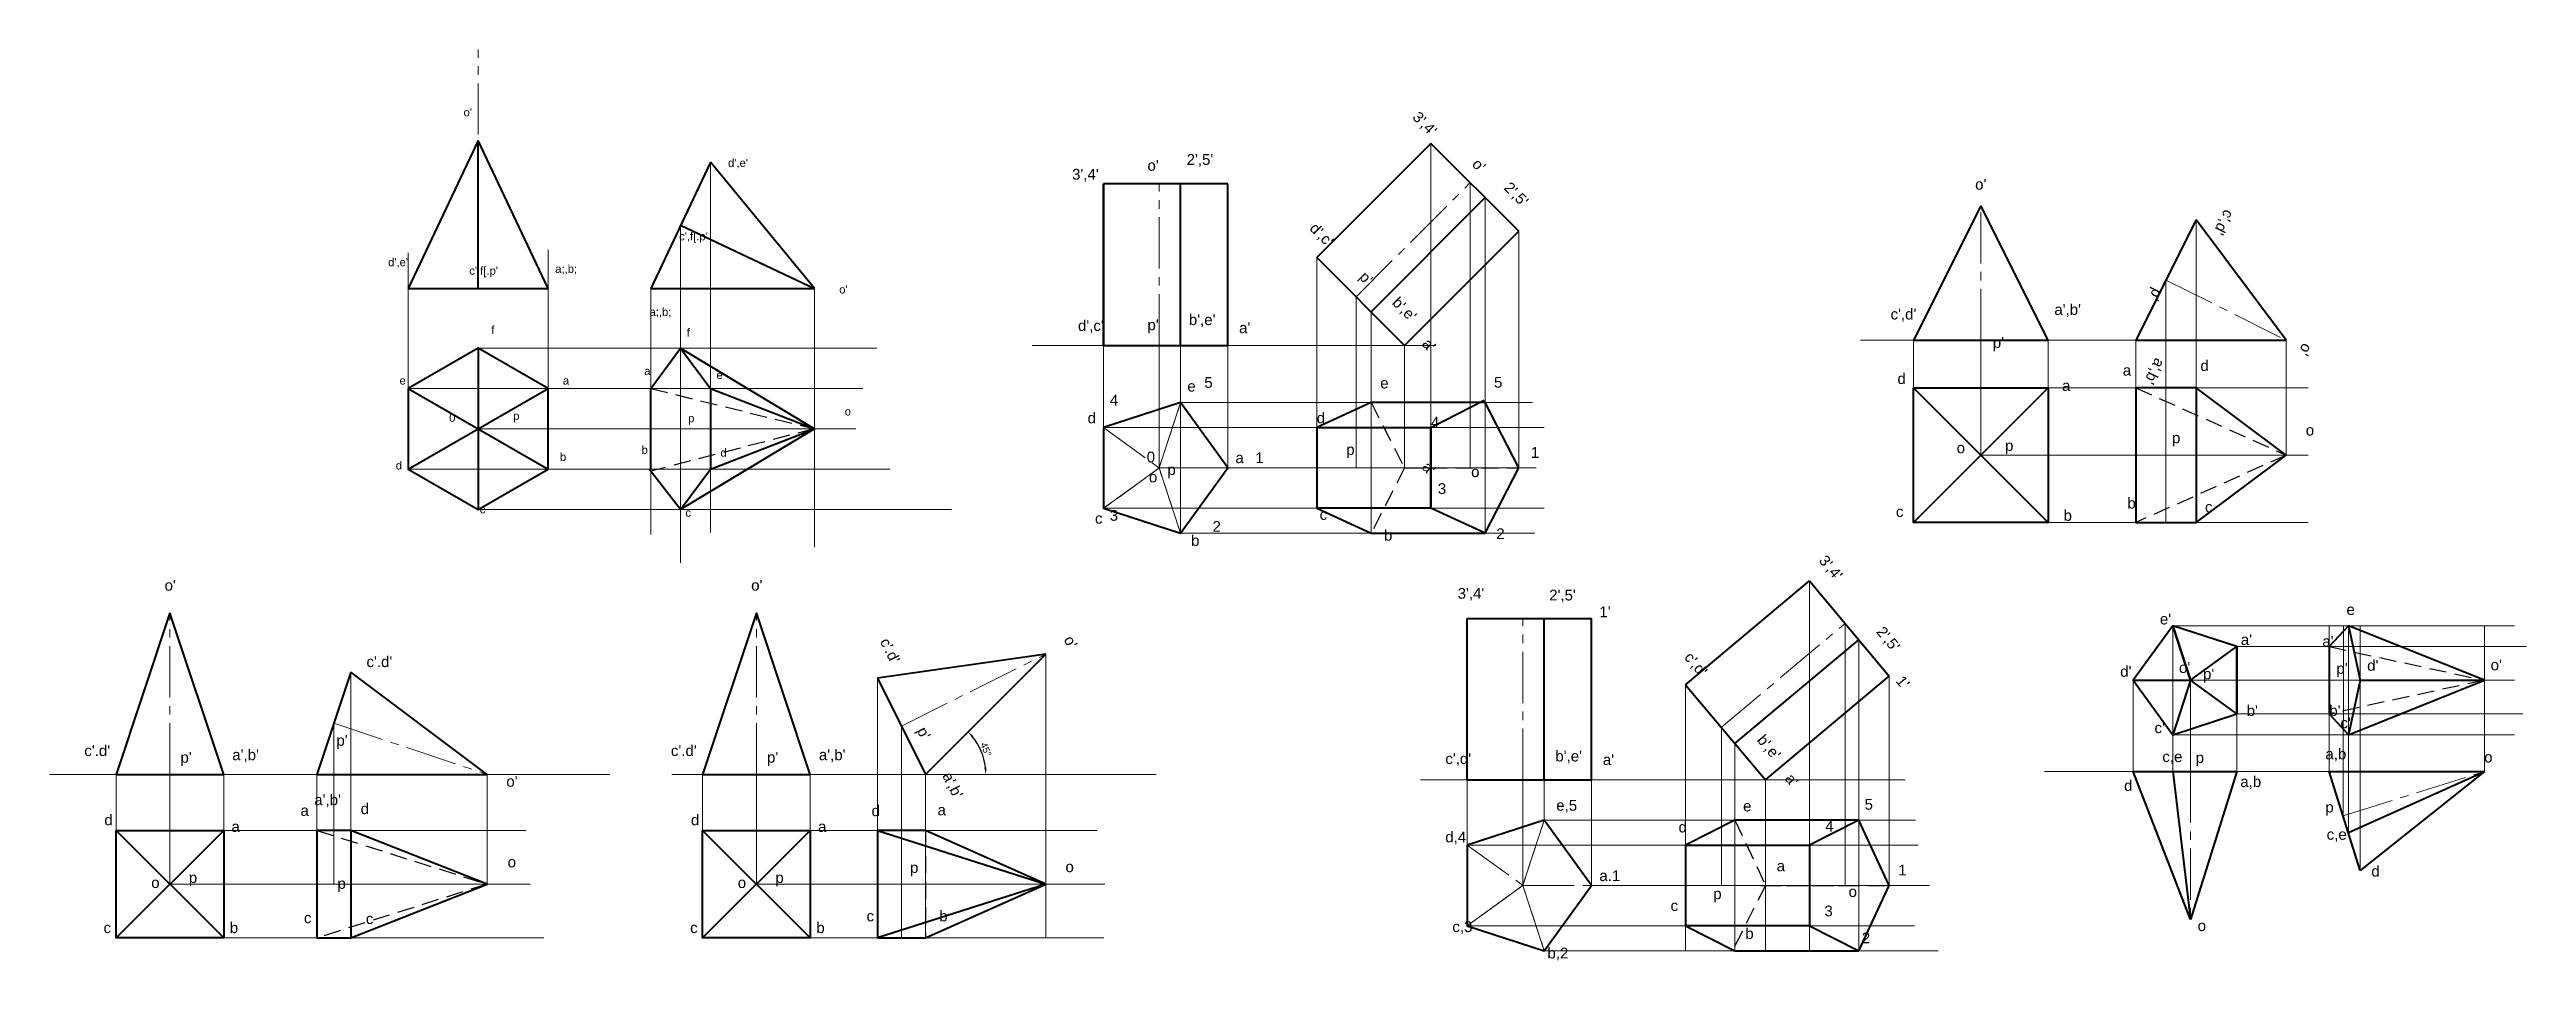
# Model space of a CAD drawing. Header units: millimetres. Extents: x 0 to 7799, y -473 to 358.
# Drawn here: x 676 to 1597, y 19 to 358 of the extents above; entities that cross this region are included whole.
import ezdxf

# ---------------------------------------------------------------- set-up
doc = ezdxf.new("R2010")
doc.units = ezdxf.units.MM
doc.linetypes.add('CENTER2', pattern=[28.575, 19.05, -3.175, 3.175, -3.175])
doc.linetypes.add('DASHED2', pattern=[9.525, 6.35, -3.175])
for name, color, linetype, lineweight in [('Centre', 1, 'CENTER2', 20), ('Dimension n Hatch', 6, 'Continuous', 20), ('Hidden', 3, 'DASHED2', 30), ('Object', 2, 'Continuous', 40), ('Projection', 5, 'Continuous', 5)]:
    doc.layers.add(name, color=color, linetype=linetype, lineweight=lineweight)
doc.styles.get("Standard").update_dxf_attribs({"font": 'arial.ttf'})
doc.dimstyles.new('ISO-25', dxfattribs={"dimtxt": 2.5, "dimasz": 2.5, "dimexe": 1.25, "dimexo": 0.625, "dimtad": 1, "dimtxsty": 'Standard', "dimcen": 2.5, "dimadec": 0, "dimazin": 0, "dimtfac": 1, "dimtmove": 0, "dimatfit": 3, "dimfxl": 1, "dimarcsym": 0})

msp = doc.modelspace()

# ---------------------------------------------------------------- texts
at = {"layer": 'Dimension n Hatch'}
for s, height, p in [("o'", 3, (830.292, 332.929)), ("d',e'", 3, (928.562, 314.123)), ("3',4'", 4, (1056.406, 309.419)), ("o'", 4, (1084.412, 312.711)), ("2',5'", 4, (1098.964, 314.906)), ("o'", 4, (1391.922, 305.689)), ("c',f[.p'", 3, (910.368, 286.862)), ("d',e'", 3, (802.256, 277.257)), ("c',f[.p'", 3, (832.422, 274.066)), ('a;,b;', 3, (864.362, 274.775)), ("o'", 3, (969.888, 267.104)), ('a;,b;', 3, (899.391, 258.774)), ("b',e'", 4, (1099.787, 255.374)), ("c',d'", 4, (1360.495, 257.446)), ("a',b'", 4, (1421.349, 259.159)), ('f', 3, (840.584, 252.081)), ('f', 3, (913.239, 251.098)), ("d',c'", 4, (1058.603, 253.18)), ("p'", 4, (1084.412, 253.454)), ("a'", 4, (1118.458, 252.357)), ("p'", 4, (1398.493, 246.884)), ('a', 4, (1446.776, 236.607)), ('d', 4, (1475.631, 238.32)), ('e', 3, (806.515, 233.287)), ('a', 3, (867.201, 233.287)), ('a', 3, (897.439, 236.815)), ('e', 3, (924.274, 235.311)), ('e', 4, (1099.238, 230.684)), ('5', 4, (1105.553, 232.056)), ('e', 4, (1170.892, 231.835)), ('5', 4, (1213.175, 232.109)), ('d', 4, (1363.066, 233.467)), ('a', 4, (1424.206, 230.898)), ('0', 3, (824.969, 219.458)), ('p', 3, (848.746, 220.167)), ('p', 3, (913.74, 219.274)), ('o', 3, (971.925, 221.78)), ('d', 4, (1062.172, 218.887)), ('4', 4, (1070.409, 225.471)), ('d', 4, (1147.309, 218.887)), ('4', 4, (1189.735, 217.286)), ('p', 4, (1403.064, 208.632)), ('p', 4, (1465.06, 211.486)), ('o', 4, (1514.772, 214.341)), ('d', 3, (805.095, 201.728)), ('b', 3, (866.136, 204.92)), ('b', 3, (896.436, 207.496)), ('d', 3, (925.779, 206.494)), ('0', 4, (1084.137, 204.347)), ('p', 4, (1091.825, 199.684)), ('a', 4, (1117.085, 204.073)), ('1', 4, (1124.498, 204.073)), ('p', 4, (1158.262, 207.144)), ('1', 4, (1226.903, 206.047)), ('o', 4, (1385.065, 207.775)), ('o', 4, (1084.961, 196.94)), ('3', 4, (1192.308, 192.605)), ('o', 4, (1204.664, 198.914)), ('c', 3, (836.325, 185.417)), ('c', 3, (912.737, 184.192)), ('c', 4, (1064.918, 181.577)), ('3', 4, (1070.409, 182.675)), ('c', 4, (1148.378, 183.003)), ('c', 4, (1362.495, 184.082)), ('b', 4, (1424.777, 182.655)), ('b', 4, (1448.49, 187.222)), ('c', 4, (1477.345, 185.795)), ('b', 4, (1100.611, 173.347)), ('2', 4, (1108.574, 178.56)), ('b', 4, (1172.265, 175.321)), ('2', 4, (1213.999, 175.87)), ("o'", 4, (719.229, 156.712)), ("o'", 4, (937.164, 156.712)), ("3',4'", 4, (1199.651, 153.7)), ("2',5'", 4, (1233.665, 153.046)), ("1'", 4, (1252.308, 146.837)), ("e'", 4, (1460.569, 144.158)), ('e', 4, (1529.9, 147.694)), ("a'", 4, (1490.625, 136.513)), ("a'", 4, (1490.625, 136.513)), ("a'", 4, (1520.91, 135.909)), ("c'.d'", 4, (794.248, 128.306)), ("d'", 4, (1445.814, 124.683)), ("o'", 4, (1467.673, 126.139)), ("p'", 4, (1526.154, 125.798)), ("d'", 4, (1537.579, 126.921)), ("o'", 4, (1583.467, 127.108)), ("p'", 4, (1476.599, 123.773)), ("b'", 4, (1492.811, 110.122)), ("b'", 4, (1523.504, 110.122)), ("p'", 4, (783.074, 99.073)), ("c'", 4, (1458.565, 103.752)), ("c'", 4, (1527.653, 105.587)), ("c'.d'", 4, (689.412, 95.265)), ("p'", 4, (725.13, 92.782)), ("a',b'", 4, (744.387, 93.713)), ("c'.d'", 4, (907.347, 95.265)), ("p'", 4, (943.065, 92.782)), ("a',b'", 4, (962.322, 93.713)), ("c',d'", 4, (1195.072, 92.262)), ("b',e'", 4, (1235.955, 93.243)), ("a'", 4, (1253.616, 91.936)), ('c,e', 4, (1461.48, 93.014)), ('p', 4, (1473.866, 92.65)), ('a,b', 4, (1522.056, 94.028)), ('o', 4, (1581.028, 92.859)), ("o'", 4, (846.205, 83.854)), ('d', 4, (1447.271, 82.275)), ('a,b', 4, (1490.443, 83.731)), ('d', 4, (696.866, 69.507)), ('a', 4, (769.737, 73.034)), ("a',b'", 4, (774.851, 76.98)), ('d', 4, (792.092, 73.672)), ('d', 4, (914.801, 69.507)), ('d', 4, (981.889, 72.921)), ('a', 4, (1006.426, 73.231)), ('e,5', 4, (1236.282, 74.942)), ('e', 4, (1305.705, 74.688)), ('5', 4, (1350.858, 75.303)), ('p', 4, (1522.055, 74.283)), ('a', 4, (744.076, 67.025)), ('a', 4, (962.011, 67.025)), ('d,4', 4, (1195.072, 63.178)), ('d', 4, (1281.732, 66.864)), ('4', 4, (1336.24, 67.192)), ('c,e', 4, (1522.533, 64.144)), ('o', 4, (846.701, 53.888)), ('o', 4, (1053.946, 52.128)), ('a', 4, (1318.18, 52.428)), ('o', 4, (714.26, 46.232)), ('p', 4, (728.236, 48.094)), ('p', 4, (783.469, 45.911)), ('o', 4, (932.194, 46.232)), ('p', 4, (946.171, 48.094)), ('p', 4, (996.176, 51.818)), ('a.1', 4, (1252.308, 48.799)), ('o', 4, (1344.906, 42.902)), ('1', 4, (1363.378, 50.899)), ('d', 4, (1539.134, 50.476)), ('c', 4, (980.025, 33.819)), ('b', 4, (1007.047, 33.819)), ('c', 4, (1278.776, 37.663)), ('p', 4, (1294.622, 42.081)), ('3', 4, (1335.912, 35.695)), ('c', 4, (696.556, 29.474)), ('b', 4, (743.455, 29.474)), ('c', 4, (771.014, 33.147)), ('c', 4, (794.008, 32.828)), ('c', 4, (914.49, 29.474)), ('b', 4, (961.39, 29.474)), ('c,3', 4, (1197.688, 29.845)), ('b', 4, (1306.526, 27.316)), ('2', 4, (1349.832, 25.675)), ('o', 4, (1474.595, 30.221)), ('b,2', 4, (1233.011, 20.041))]:
    msp.add_text(s, height=height, dxfattribs=at).set_placement(p)
for s, rotation, p in [("3',4'", 315, (1182.572, 332.314)), ("o'", 315, (1204.703, 314.838)), ("2',5'", 315, (1216.545, 306.101)), ("c',d'", 243.434949, (1484.72, 298.679)), ("d',c'", 315, (1144.358, 290.993)), ("p'", 315, (1162.802, 272.937)), ("p'", 243.434949, (1458.28, 269.416)), ("b',e'", 315, (1175.032, 263.423)), ("a'", 315, (1186.1, 248.087)), ("a',b'", 243.434949, (1459.037, 243.484)), ("o'", 243.434949, (1513.816, 248.995)), ("a'", 315, (1186.1, 202.286)), ("3',4'", 310, (1333.617, 167.773)), ("c'.d'", 296.565051, (984.891, 137.825)), ("o'", 296.565051, (1053.185, 138.635)), ("2',5'", 310, (1354.981, 141.296)), ("c',d'", 310, (1283.61, 131.789)), ("1'", 310, (1362.207, 123.024)), ("p'", 296.565051, (998.644, 104.767)), ("b',e'", 310, (1310.64, 101.102)), ("a',b'", 296.565051, (1008.089, 87.96)), ("a'", 310, (1320.992, 86.732))]:
    msp.add_text(s, height=4, rotation=rotation, dxfattribs=at).set_placement(p)

# ---------------------------------------------------------------- blocks, each defined once
blk = doc.blocks.new('*D4')
at = {"layer": 'Defpoints', "color": 0, "transparency": 16777216}
for p in [(1046.67, 133.16), (1023.58, 94.23), (907.66, 88.44), (1001.95, 88.44), (1087.66, 88.44)]:
    blk.add_point(p, dxfattribs=at)
at = {"layer": 'Dimension n Hatch', "color": 0, "lineweight": -2, "transparency": 16777216}
blk.add_arc((1001.95, 88.44), 22.39, 6.39946, 38.60054, dxfattribs=at)
at = {"layer": 'Dimension n Hatch', "color": 0, "transparency": 16777216}
for points in [[(1019.14, 102.13), (1019.76, 102.69), (1017.79, 104.27)], [(1024.62, 90.96), (1023.79, 90.91), (1024.35, 88.44)]]:
    blk.add_solid(points, dxfattribs=at)
at = {"layer": 'Dimension n Hatch', "color": 0, "transparency": 16777216, "insert": (1024.39, 97.73), "char_height": 2.5, "attachment_point": 5, "rotation": 292.5}
blk.add_mtext('45°', dxfattribs=at)

# ---------------------------------------------------------------- dimensions: what is measured, and where the dimension line sits
at = {"layer": 'Dimension n Hatch'}
dim = msp.add_angular_dim_2l(base=(1023.583, 94.234), line1=((907.657, 88.438), (1087.657, 88.438)), line2=((1001.952, 88.438), (1046.673, 133.159)), dimstyle='ISO-25', dxfattribs=at)
dim.commit()
dim.dimension.update_dxf_attribs({"geometry": '*D4', "text_midpoint": (1024.393, 97.733)})

# ---------------------------------------------------------------- linework, layer by layer
at = {"layer": 'Centre'}
for p, q in [((835.708, 268.973), (835.708, 357.751)), ((1088.778, 247.823), (1088.778, 307.823)), ((1161.908, 265.868), (1204.334, 308.295)), ((1394.066, 249.739), (1394.066, 299.739)), ((1462.813, 272.099), (1507.534, 249.739)), ((1088.778, 202.286), (1096.664, 226.556)), ((1096.664, 226.556), (1088.778, 202.286)), ((1088.778, 202.286), (1088.778, 223.994)), ((1068.132, 217.286), (1088.778, 202.286)), ((1088.778, 202.286), (1068.132, 187.286)), ((1068.132, 187.286), (1088.778, 202.286)), ((1088.778, 202.286), (1096.664, 178.015)), ((1096.664, 178.015), (1088.778, 202.286)), ((1088.778, 202.286), (1114.298, 202.286)), ((721.215, 88.438), (721.215, 148.438)), ((939.149, 88.438), (939.149, 148.438)), ((1223.894, 86.38), (1223.894, 146.38)), ((1297.631, 105.929), (1343.594, 144.497)), ((993.007, 106.326), (1046.673, 133.159)), ((782.129, 107.411), (839.05, 88.438)), ((1471.963, 89.483), (1471.963, 34.483)), ((1528.641, 73.063), (1581.132, 89.483)), ((1223.894, 47.197), (1231.78, 71.468)), ((1231.78, 71.468), (1223.894, 47.197)), ((1203.248, 62.197), (1223.894, 47.197)), ((782.129, 47.645), (839.05, 47.645)), ((1223.894, 47.197), (1203.248, 32.197)), ((1203.248, 32.197), (1223.894, 47.197)), ((1223.894, 47.197), (1231.78, 22.927)), ((1231.78, 22.927), (1223.894, 47.197)), ((1223.894, 47.197), (1249.414, 47.197)), ((1297.631, 47.197), (1343.594, 47.197))]:
    msp.add_line(p, q, dxfattribs=at)
at = {"layer": 'Dimension n Hatch'}
for p, q in [((1349.352, 249.739), (1499.352, 249.739)), ((1041.591, 247.823), (1191.591, 247.823)), ((701.215, 88.438), (676.485, 88.438)), ((741.215, 88.438), (884.705, 88.438)), ((907.657, 88.438), (1087.657, 88.438)), ((1185.914, 86.38), (1365.914, 86.38)), ((1417.718, 89.483), (1450.696, 89.483)), ((1489.167, 89.483), (1523.504, 89.483))]:
    msp.add_line(p, q, dxfattribs=at)
at = {"layer": 'Hidden'}
for p, q in [((899.86, 231.828), (960.687, 216.828)), ((1451.633, 232.04), (1507.534, 207.04)), ((1167.484, 226.556), (1179.953, 202.286)), ((960.687, 216.828), (899.86, 201.054)), ((1507.534, 207.04), (1451.633, 182.04)), ((1179.953, 202.286), (1167.484, 178.015)), ((1179.953, 202.286), (1222.379, 202.286)), ((1523.504, 135.909), (1581.132, 123.409)), ((1581.132, 123.409), (1523.504, 110.909)), ((775.804, 67.645), (839.05, 47.645)), ((1001.952, 67.645), (1001.952, 27.645)), ((1302.7, 71.468), (1314.035, 47.197)), ((839.05, 47.645), (775.804, 27.645)), ((1314.035, 47.197), (1301.956, 23.303)), ((1312.185, 47.197), (1343.594, 47.197)), ((1314.035, 47.197), (1359.997, 47.197))]:
    msp.add_line(p, q, dxfattribs=at)
at = {"layer": 'Object'}
for p, q in [((835.708, 323.973), (809.727, 268.973)), ((835.708, 268.973), (835.708, 323.973)), ((861.689, 268.973), (835.708, 323.973)), ((1147.309, 280.467), (1189.735, 322.893)), ((1189.735, 322.893), (1147.309, 280.467)), ((1222.379, 290.25), (1189.735, 322.893)), ((922.053, 315.956), (899.86, 268.973)), ((960.687, 268.973), (922.053, 315.956)), ((1068.132, 247.823), (1068.132, 307.823)), ((1068.132, 307.823), (1068.132, 247.823)), ((1114.298, 307.823), (1068.132, 307.823)), ((1096.664, 247.823), (1096.664, 307.823)), ((1114.298, 247.823), (1114.298, 307.823)), ((1167.484, 260.292), (1209.91, 302.719)), ((1394.066, 299.739), (1369.066, 249.739)), ((1419.066, 249.739), (1394.066, 299.739)), ((910.956, 292.465), (960.687, 268.973)), ((1179.953, 247.823), (1222.379, 290.25)), ((1473.993, 294.46), (1451.633, 249.739)), ((1507.534, 249.739), (1473.993, 294.46)), ((1147.309, 280.467), (1179.953, 247.823)), ((809.727, 268.973), (861.689, 268.973)), ((899.86, 268.973), (960.687, 268.973)), ((1369.066, 249.739), (1419.066, 249.739)), ((1451.633, 249.739), (1507.534, 249.739)), ((835.708, 246.828), (835.708, 186.828)), ((899.86, 231.828), (910.956, 246.828)), ((910.956, 246.828), (960.687, 216.828)), ((910.956, 246.828), (922.053, 231.828)), ((1068.132, 247.823), (1114.298, 247.823)), ((809.727, 231.828), (861.689, 201.828)), ((809.727, 201.828), (861.689, 231.828)), ((899.86, 201.828), (899.86, 231.828)), ((922.053, 231.828), (960.687, 216.828)), ((922.053, 231.828), (922.053, 201.828)), ((1369.066, 232.04), (1419.066, 182.04)), ((1369.066, 182.04), (1419.066, 232.04)), ((1473.993, 232.04), (1451.633, 232.04)), ((1451.633, 232.04), (1451.633, 182.04)), ((1507.534, 207.04), (1473.993, 232.04)), ((1473.993, 232.04), (1473.993, 182.04)), ((1167.484, 226.556), (1147.309, 217.286)), ((1189.735, 226.556), (1167.484, 226.556)), ((1189.735, 217.286), (1209.466, 227.422)), ((1209.91, 226.556), (1189.735, 226.556)), ((1222.379, 202.286), (1209.91, 226.556)), ((960.687, 216.828), (910.956, 186.828)), ((922.053, 201.828), (960.687, 216.828)), ((1147.309, 217.286), (1147.309, 187.286)), ((1147.309, 217.286), (1189.735, 217.286)), ((1189.735, 187.286), (1189.735, 217.286)), ((1189.735, 217.286), (1189.735, 187.286)), ((1473.993, 182.04), (1507.534, 207.04)), ((910.956, 186.828), (899.256, 201.828)), ((910.956, 186.828), (922.053, 201.828)), ((1209.91, 178.015), (1222.379, 202.286)), ((1147.309, 187.286), (1167.484, 178.015)), ((1189.735, 187.286), (1147.309, 187.286)), ((1209.91, 178.015), (1189.735, 187.286)), ((1167.484, 178.015), (1209.91, 178.015)), ((1419.066, 182.04), (1369.066, 182.04)), ((1451.633, 182.04), (1473.993, 182.04)), ((1284.36, 121.745), (1330.323, 160.312)), ((1330.323, 160.312), (1359.997, 124.947)), ((721.215, 148.438), (701.215, 88.438)), ((741.215, 88.438), (721.215, 148.438)), ((939.149, 148.438), (919.149, 88.438)), ((959.149, 88.438), (939.149, 148.438)), ((1203.248, 86.38), (1203.248, 146.38)), ((1203.248, 146.38), (1249.414, 146.38)), ((1231.78, 86.38), (1231.78, 146.38)), ((1249.414, 86.38), (1249.414, 146.38)), ((1302.7, 99.888), (1348.663, 138.456)), ((1471.963, 123.409), (1465.391, 143.634)), ((1465.391, 143.634), (1471.963, 123.409)), ((1530.603, 143.634), (1523.504, 135.909)), ((1581.132, 123.409), (1530.603, 143.634)), ((1530.603, 143.634), (1534.99, 123.409)), ((1046.673, 133.159), (984.063, 124.215)), ((1001.952, 88.438), (1046.673, 133.159)), ((1471.963, 123.409), (1489.167, 135.909)), ((1489.167, 135.909), (1489.167, 110.909)), ((1523.504, 135.909), (1523.504, 110.909)), ((788.454, 126.385), (775.804, 88.438)), ((839.05, 88.438), (788.454, 126.385)), ((984.063, 124.215), (1001.952, 88.438)), ((1284.36, 121.745), (1314.035, 86.38)), ((1314.035, 86.38), (1359.997, 124.947)), ((1450.696, 123.409), (1471.963, 123.409)), ((1471.963, 123.409), (1465.391, 103.183)), ((1489.167, 110.909), (1471.963, 123.409)), ((1530.603, 103.183), (1581.132, 123.409)), ((1534.99, 123.409), (1530.603, 103.183)), ((1534.99, 123.409), (1581.132, 123.409)), ((1523.504, 110.909), (1530.603, 103.183)), ((701.215, 88.438), (741.215, 88.438)), ((775.804, 88.438), (839.05, 88.438)), ((919.149, 88.438), (959.149, 88.438)), ((1203.248, 86.38), (1249.414, 86.38)), ((1471.963, 34.483), (1450.696, 89.483)), ((1450.696, 89.483), (1489.167, 89.483)), ((1465.391, 89.483), (1471.963, 34.483)), ((1489.167, 89.483), (1471.963, 34.483)), ((1489.167, 89.483), (1489.167, 89.483)), ((1523.504, 89.483), (1523.504, 89.483)), ((1534.99, 52.766), (1523.504, 89.483)), ((1523.504, 89.483), (1581.132, 89.483)), ((1530.603, 66.791), (1581.132, 89.483)), ((1581.132, 89.483), (1534.99, 52.766)), ((701.215, 67.645), (741.215, 27.645)), ((741.215, 67.645), (701.215, 27.645)), ((788.454, 67.645), (775.804, 67.645)), ((775.804, 67.645), (775.804, 27.645)), ((839.05, 47.645), (788.454, 67.645)), ((788.454, 67.645), (788.454, 27.645)), ((919.149, 67.645), (959.149, 27.645)), ((959.149, 67.645), (919.149, 27.645)), ((1001.952, 67.645), (984.063, 67.645)), ((984.063, 67.645), (984.063, 27.645)), ((984.063, 67.645), (1046.673, 47.645)), ((1046.673, 47.645), (1001.952, 67.645)), ((1302.7, 71.468), (1284.36, 62.197)), ((1348.663, 71.468), (1302.7, 71.468)), ((1348.663, 71.468), (1330.323, 62.197)), ((1359.997, 47.197), (1348.663, 71.468)), ((1284.36, 62.197), (1284.36, 32.197)), ((1284.36, 62.197), (1330.323, 62.197)), ((1330.323, 62.197), (1330.323, 32.197)), ((1330.323, 62.197), (1330.323, 32.197)), ((788.454, 27.645), (839.05, 47.645)), ((1046.673, 47.645), (984.063, 27.645)), ((1001.952, 27.645), (1046.673, 47.645)), ((1348.663, 22.927), (1359.997, 47.197)), ((775.804, 27.645), (788.454, 27.645)), ((984.063, 27.645), (1001.952, 27.645)), ((1284.36, 32.197), (1302.7, 22.927)), ((1330.323, 32.197), (1284.36, 32.197)), ((1330.323, 32.197), (1348.663, 22.927)), ((1302.7, 22.927), (1348.663, 22.927))]:
    msp.add_line(p, q, dxfattribs=at)
for points in [[(809.727, 231.828), (809.727, 201.828), (835.708, 186.828), (861.689, 201.828), (861.689, 231.828), (835.708, 246.828)], [(1369.066, 232.04), (1419.066, 232.04), (1419.066, 182.04), (1369.066, 182.04)], [(1068.132, 217.286), (1068.132, 187.286), (1096.664, 178.015), (1114.298, 202.286), (1096.664, 226.556)], [(1489.167, 110.909), (1489.167, 135.909), (1465.391, 143.634), (1450.696, 123.409), (1465.391, 103.183)], [(701.215, 67.645), (741.215, 67.645), (741.215, 27.645), (701.215, 27.645)], [(919.149, 67.645), (959.149, 67.645), (959.149, 27.645), (919.149, 27.645)], [(1203.248, 62.197), (1203.248, 32.197), (1231.78, 22.927), (1249.414, 47.197), (1231.78, 71.468)]]:
    msp.add_lwpolyline(points, close=True, dxfattribs=at)
at = {"layer": 'Projection'}
for p, q in [((1189.735, 322.893), (1189.735, 187.286)), ((922.053, 315.956), (922.053, 178.353)), ((1204.334, 308.295), (1204.334, 202.286)), ((1209.91, 302.719), (1209.91, 178.015)), ((910.956, 292.465), (910.956, 167.069)), ((1222.379, 290.25), (1222.379, 202.286)), ((1473.993, 294.46), (1473.993, 182.04)), ((809.727, 231.828), (809.727, 282.222)), ((861.689, 231.828), (861.689, 283.286)), ((1147.309, 280.467), (1147.309, 280.467)), ((1147.309, 280.467), (1147.309, 187.286)), ((899.86, 268.973), (899.86, 177.575)), ((960.687, 268.973), (960.687, 172.906)), ((1462.813, 272.099), (1462.813, 182.04)), ((1161.908, 265.868), (1161.908, 202.286)), ((1167.484, 260.292), (1167.484, 178.015)), ((1369.066, 232.04), (1369.066, 249.739)), ((1394.066, 207.04), (1394.066, 249.739)), ((1419.066, 232.04), (1419.066, 249.739)), ((1451.633, 249.739), (1451.633, 182.04)), ((1507.534, 249.739), (1507.534, 207.04)), ((835.708, 246.828), (983.907, 246.828)), ((1068.132, 217.286), (1068.132, 247.823)), ((1068.132, 247.823), (1068.132, 247.823)), ((1088.778, 202.286), (1088.778, 247.823)), ((1096.664, 178.015), (1096.664, 247.823)), ((1114.298, 202.286), (1114.298, 247.823)), ((1179.953, 247.823), (1179.953, 202.286)), ((809.727, 231.828), (978.654, 231.828)), ((1419.066, 232.04), (1515.629, 232.04)), ((1096.664, 226.556), (1227.452, 226.556)), ((835.708, 216.828), (976.027, 216.828)), ((1068.132, 217.286), (1231.846, 217.286)), ((1419.066, 207.04), (1394.066, 207.04)), ((1419.066, 207.04), (1515.629, 207.04)), ((809.727, 201.828), (988.785, 201.828)), ((1088.778, 202.286), (1228.825, 202.286)), ((835.708, 186.828), (1011.562, 186.828)), ((1068.132, 187.286), (1231.846, 187.286)), ((1096.664, 178.015), (1228.276, 178.015)), ((1419.066, 182.04), (1515.629, 182.04)), ((1330.323, 160.312), (1330.323, 22.927)), ((1343.594, 144.497), (1343.594, 47.197)), ((1348.663, 138.456), (1348.663, 22.927)), ((1465.391, 143.634), (1465.391, 89.483)), ((1465.391, 143.634), (1592.27, 143.634)), ((1523.504, 89.483), (1523.504, 143.634)), ((1528.641, 73.063), (1528.831, 143.634)), ((1530.603, 66.791), (1530.603, 143.634)), ((1534.99, 52.766), (1534.99, 143.634)), ((1581.132, 89.483), (1581.132, 143.634)), ((1046.673, 133.159), (1046.673, 27.645)), ((1489.167, 135.909), (1596.765, 135.909)), ((788.454, 126.385), (788.454, 27.645)), ((984.063, 124.215), (984.063, 27.645)), ((1284.36, 121.745), (1284.36, 22.927)), ((1359.997, 124.947), (1359.997, 47.197)), ((1450.696, 123.409), (1450.696, 89.483)), ((1471.963, 123.409), (1471.963, 89.483)), ((1471.963, 123.409), (1592.27, 123.409)), ((1489.167, 110.909), (1489.167, 89.483)), ((1489.167, 110.909), (1595.454, 110.909)), ((782.129, 107.411), (782.129, 47.645)), ((993.007, 106.326), (993.007, 27.645)), ((1297.631, 105.929), (1297.631, 47.197)), ((1465.391, 103.183), (1592.27, 103.183)), ((1302.7, 99.888), (1302.7, 22.927)), ((701.215, 67.645), (701.215, 88.438)), ((721.215, 47.645), (721.215, 88.438)), ((741.215, 67.645), (741.215, 88.438)), ((775.804, 88.438), (775.804, 27.645)), ((839.05, 88.438), (839.05, 47.645)), ((919.149, 67.645), (919.149, 88.438)), ((939.149, 47.645), (939.149, 88.438)), ((959.149, 67.645), (959.149, 88.438)), ((1001.952, 88.438), (1001.952, 27.645)), ((1203.248, 62.197), (1203.248, 86.38)), ((1223.894, 47.197), (1223.894, 86.38)), ((1231.78, 71.468), (1231.78, 86.38)), ((1249.414, 47.197), (1249.414, 86.38)), ((1314.035, 86.38), (1314.035, 22.927)), ((741.215, 67.645), (853.408, 67.645)), ((959.149, 67.645), (1065.749, 67.645)), ((1231.78, 71.468), (1369.724, 71.468)), ((1203.248, 62.197), (1370.705, 62.197)), ((721.215, 47.645), (855.005, 47.645)), ((939.149, 47.645), (1068.544, 47.645)), ((1249.414, 47.197), (1374.957, 47.197)), ((741.215, 27.645), (860.114, 27.645)), ((959.149, 27.645), (1068.233, 27.645)), ((1203.248, 32.197), (1369.396, 32.197)), ((1231.78, 22.927), (1378.227, 22.927))]:
    msp.add_line(p, q, dxfattribs=at)

msp.set_redraw_order([(e.dxf.handle, doc.entitydb.next_handle()) for e in msp.query("TEXT MTEXT ATTDEF DIMENSION ARC_DIMENSION")])  # texts and dimensions are drawn at this point

doc.saveas('drawing.dxf')
